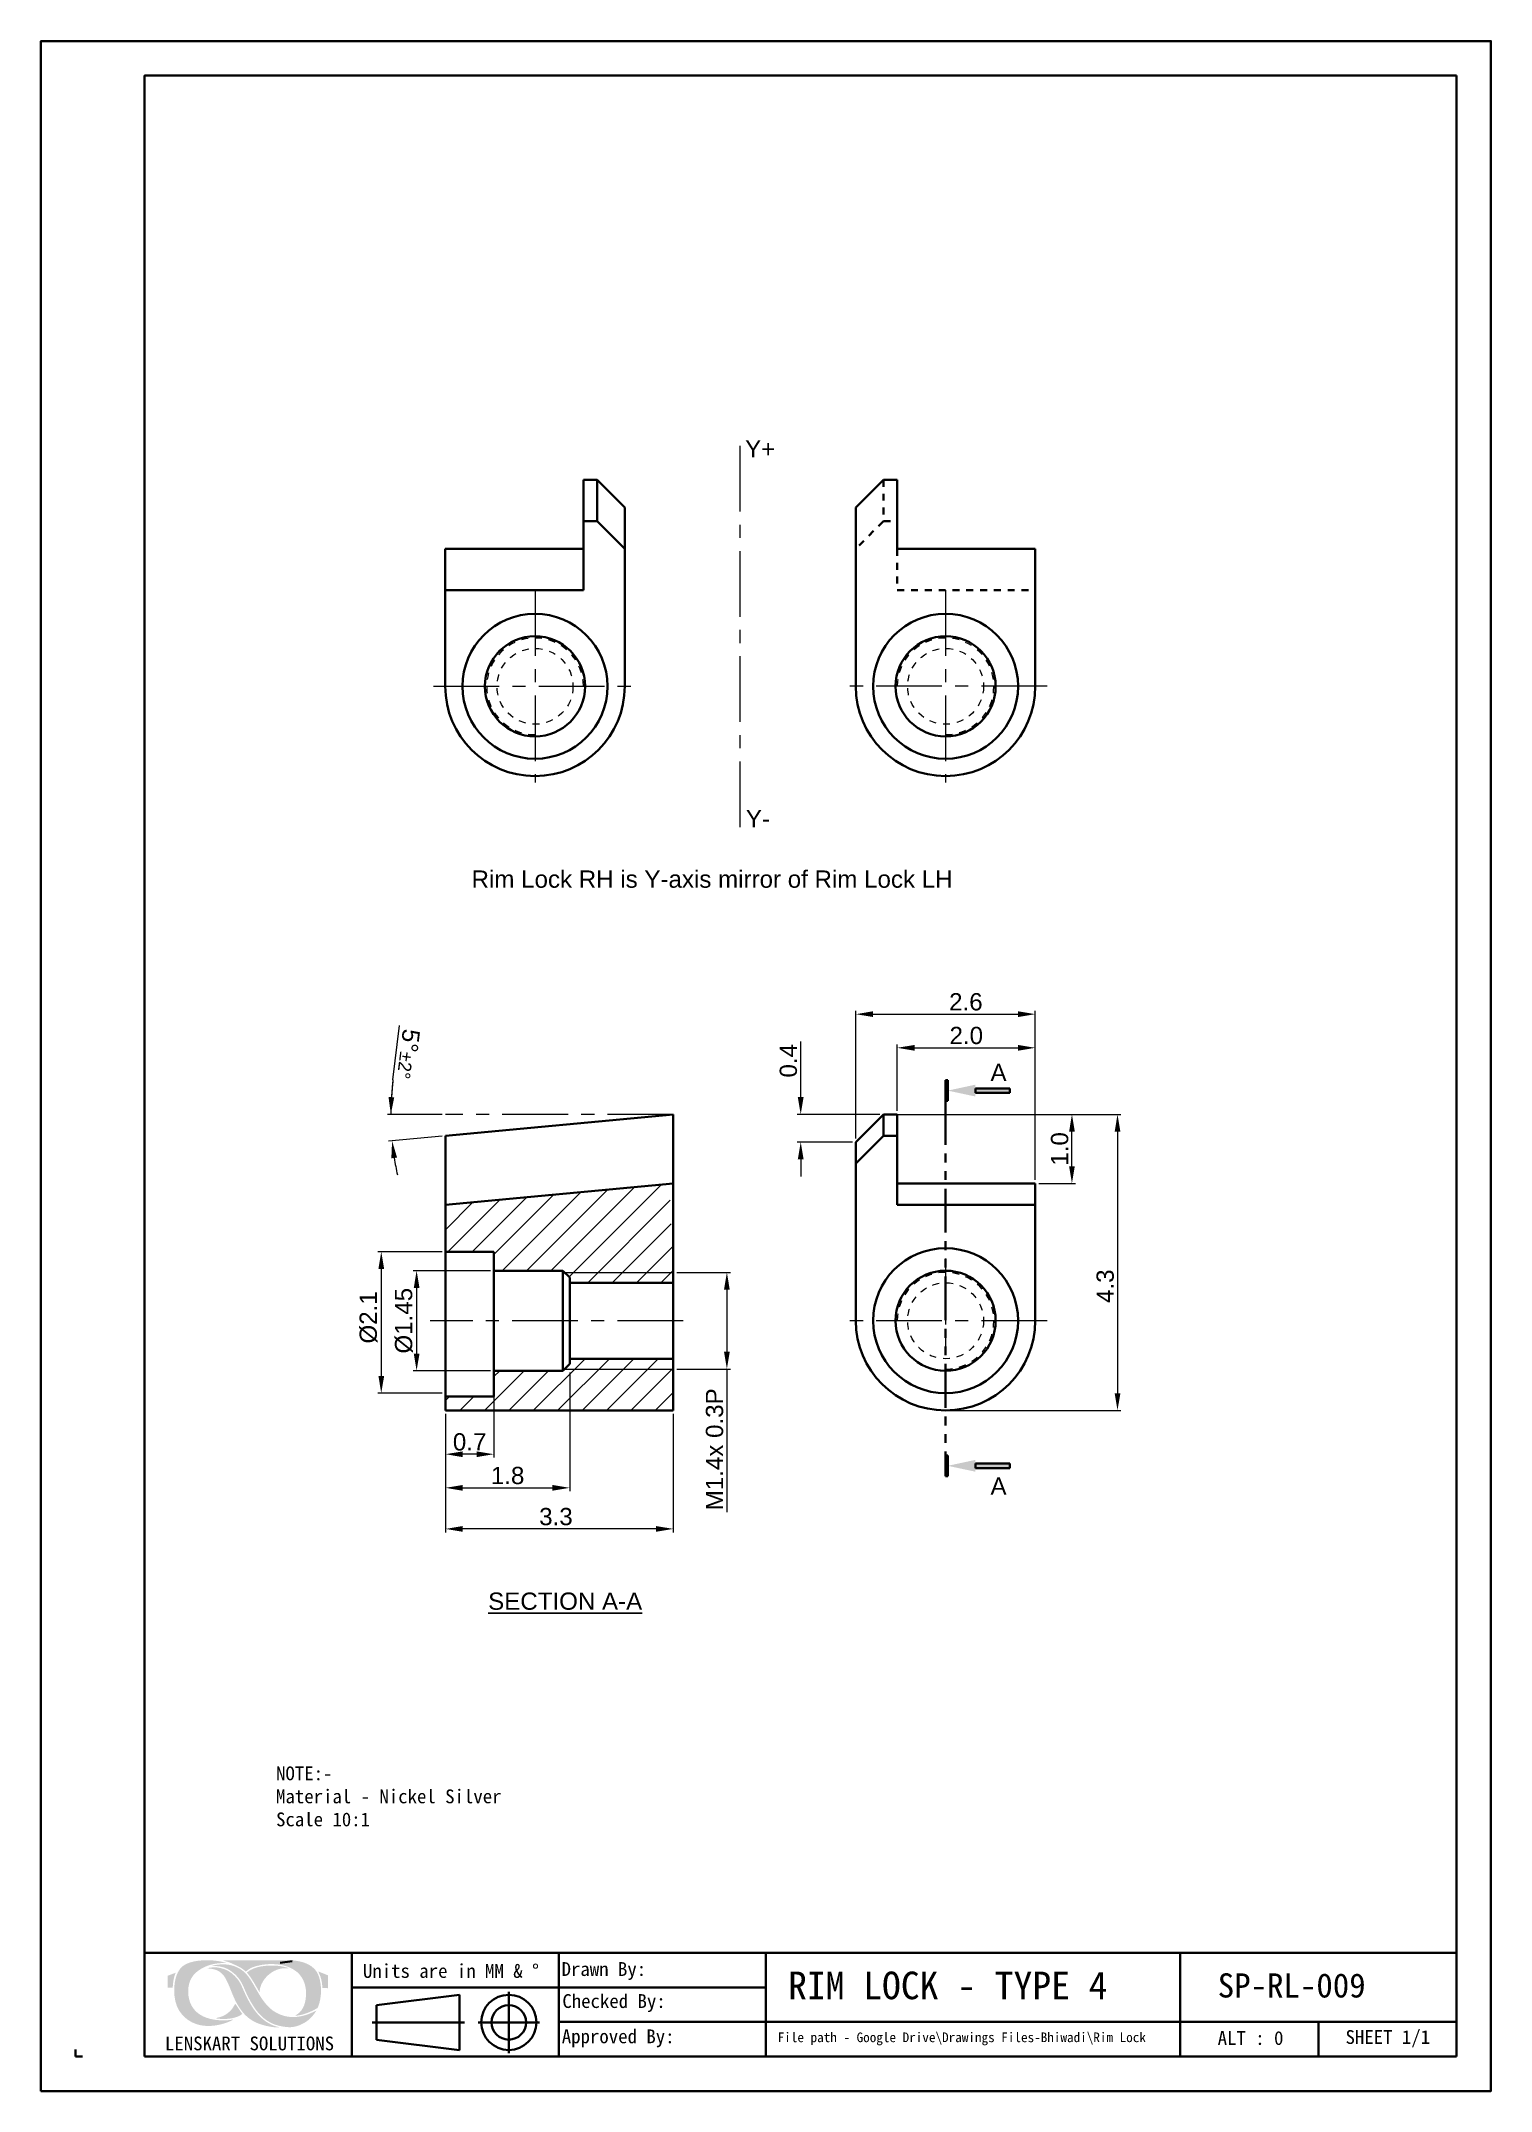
# Model space of a CAD drawing. Header units: millimetres. Extents: x 219 to 785, y 160 to 284.
# Drawn here: x 701.41 to 722.41, y 196.07 to 225.77 of the extents above; entities that cross this region are included whole.
import ezdxf
from ezdxf.enums import TextEntityAlignment as Align

# ---------------------------------------------------------------- set-up
doc = ezdxf.new("R2010")
doc.units = ezdxf.units.MM
for name, pattern in [('CENTER', [50.8, 31.75, -6.35, 6.35, -6.35]), ('HIDDEN', [0.075, 0.05, -0.025]), ('PHANTOM', [63.5, 31.75, -6.35, 6.35, -6.35, 6.35, -6.35])]:
    doc.linetypes.add(name, pattern=pattern)
doc.layers.get('0').update_dxf_attribs({"lineweight": 35})
for name, color, linetype, lineweight in [('Center line', 2, 'CENTER', 18), ('Dimension', 3, 'Continuous', 18), ('Hatch', 6, 'Continuous', 18), ('hidden line', 1, 'HIDDEN', 15), ('Section', 6, 'PHANTOM', 35), ('Text', 4, 'Continuous', 25), ('绘图层', 7, 'Continuous', 13)]:
    doc.layers.add(name, color=color, linetype=linetype, lineweight=lineweight)
doc.layers.add('图框-线条', color=7, linetype='Continuous')
doc.styles.get("Standard").update_dxf_attribs({"font": 'arial.ttf'})
doc.styles.add('宋体', font='SimSun.ttf')
doc.dimstyles.new('SIMPLEX', dxfattribs={"dimtxt": 2.5, "dimasz": 2.5, "dimexe": 0.5, "dimexo": 0.5, "dimgap": 0.5, "dimtad": 1, "dimzin": 0, "dimdsep": 46, "dimtxsty": 'Standard', "dimcen": 0, "dimclrd": 256, "dimclre": 256, "dimclrt": 256, "dimadec": 0, "dimazin": 0, "dimtm": 1e-09, "dimtfac": 0.75, "dimtofl": 0, "dimtmove": 0, "dimatfit": 3, "dimfxl": 1, "dimtzin": 0, "dimlwd": -1, "dimlwe": -1, "dimarcsym": 0})

msp = doc.modelspace()

# ---------------------------------------------------------------- texts
at = {"layer": 'Text'}
for s, p in [('Y+', (711.825, 219.863)), ('Y-', (711.792, 214.506)), ('Rim Lock RH is Y-axis mirror of Rim Lock LH', (711.128, 213.629)), ('A', (715.277, 210.828)), ('A', (715.277, 204.835))]:
    msp.add_text(s, height=0.25, dxfattribs=at).set_placement(p, align=Align.MIDDLE_CENTER)
at = {"layer": 'Text', "insert": (707.885, 203.293), "char_height": 0.25, "attachment_point": 1}
msp.add_mtext_dynamic_manual_height_columns('{\\LSECTION A-A}', width=4.57348, gutter_width=1, heights=[0], dxfattribs=at)
at = {"layer": '绘图层', "color": 7, "linetype": 'ByBlock', "lineweight": 9, "attachment_point": 5, "style": '宋体'}
for s, insert, char_height, width in [('\\pxql;{\\fNSimSun|b0|i0|c0|p49;NOTE:-\\PMaterial - Nickel Silver\\PScale 10:1}', (706.794, 200.338), 0.2, 3.96086), ('\\pxql;{\\fNSimSun|b0|i0|c0|p49;Units are in MM & %%D}', (707.599, 197.809), 0.2, 3.05443), ('\\pxql;{\\fNSimSun|b0|i0|c0|p49;Drawn By: }', (710.476, 197.809), 0.2, 3.05443), ('\\pxqc;{\\fNSimSun|b0|i0|c0|p49;RIM LOCK - TYPE 4}', (714.542, 197.598), 0.4, 5.26635), ('{\\fNSimSun|b0|i0|c0|p49;SP-RL-009}', (719.523, 197.598), 0.35, 4.64697), ('\\pxql;{\\fNSimSun|b0|i0|c0|p49;Checked By: }', (710.105, 197.345), 0.2, 2.29015), ('\\pxql;{\\fNSimSun|b0|i0|c0|p49;Approved By:}', (710.097, 196.834), 0.2, 2.29015), ('\\pxql;{\\fNSimSun|b0|i0|c0|p49;File path - Google Drive\\\\Drawings Files-Bhiwadi\\\\Rim Lock}', (716.573, 196.826), 0.14, 8.989), ('{\\fNSimSun|b0|i0|c0|p49;ALT : 0}', (718.927, 196.837), 0.2, 1.72791), ('{\\fNSimSun|b0|i0|c0|p49;SHEET 1/1}', (720.915, 196.829), 0.2, 1.72791), ('{\\fSimSun|b0|i0|c134|p2;LENSKART SOLUTIONS}', (704.429, 196.759), 0.2, 5.89745)]:
    msp.add_mtext(s, dxfattribs=dict(at, insert=insert, char_height=char_height, width=width))

# ---------------------------------------------------------------- blocks, each defined once
blk = doc.blocks.new('*D278')
at = {"layer": 'Defpoints', "color": 0, "transparency": 16777216}
for p in [(715.81, 211.672), (713.21, 209.82), (715.81, 209.22)]:
    blk.add_point(p, dxfattribs=at)
at = {"layer": 'Dimension', "transparency": 16777216}
for p, q in [((713.21, 209.87), (713.21, 211.722)), ((713.46, 211.672), (715.56, 211.672)), ((715.81, 209.27), (715.81, 211.722))]:
    blk.add_line(p, q, dxfattribs=at)
for points in [[(713.46, 211.714), (713.46, 211.631), (713.21, 211.672)], [(715.56, 211.714), (715.56, 211.631), (715.81, 211.672)]]:
    blk.add_solid(points, dxfattribs=at)
at = {"layer": 'Dimension', "transparency": 16777216, "insert": (714.804, 211.85), "char_height": 0.25, "attachment_point": 5}
blk.add_mtext('2.6', dxfattribs=at)
blk = doc.blocks.new('*D273')
at = {"layer": 'Defpoints', "color": 0, "transparency": 16777216}
for p in [(715.81, 211.185), (713.81, 210.22), (715.81, 209.22)]:
    blk.add_point(p, dxfattribs=at)
at = {"layer": 'Dimension', "transparency": 16777216}
for p, q in [((713.81, 210.27), (713.81, 211.235)), ((714.06, 211.185), (715.56, 211.185)), ((715.81, 209.27), (715.81, 211.235))]:
    blk.add_line(p, q, dxfattribs=at)
for points in [[(714.06, 211.226), (714.06, 211.143), (713.81, 211.185)], [(715.56, 211.226), (715.56, 211.143), (715.81, 211.185)]]:
    blk.add_solid(points, dxfattribs=at)
at = {"layer": 'Dimension', "transparency": 16777216, "insert": (714.81, 211.362), "char_height": 0.25, "attachment_point": 5}
blk.add_mtext('2.0', dxfattribs=at)
blk = doc.blocks.new('*D274')
at = {"layer": 'Defpoints', "color": 0, "transparency": 16777216}
for p in [(713.81, 210.22), (716.34, 210.22), (715.81, 209.22)]:
    blk.add_point(p, dxfattribs=at)
at = {"layer": 'Dimension', "transparency": 16777216}
for p, q in [((713.86, 210.22), (716.39, 210.22)), ((716.34, 209.47), (716.34, 209.97)), ((715.86, 209.22), (716.39, 209.22))]:
    blk.add_line(p, q, dxfattribs=at)
for points in [[(716.299, 209.97), (716.382, 209.97), (716.34, 210.22)], [(716.299, 209.47), (716.382, 209.47), (716.34, 209.22)]]:
    blk.add_solid(points, dxfattribs=at)
at = {"layer": 'Dimension', "transparency": 16777216, "insert": (716.163, 209.72), "char_height": 0.25, "attachment_point": 5, "rotation": 90}
blk.add_mtext('1.0', dxfattribs=at)
blk = doc.blocks.new('*D275')
at = {"layer": 'Defpoints', "color": 0, "transparency": 16777216}
for p in [(713.61, 210.22), (714.51, 205.931), (717, 205.931)]:
    blk.add_point(p, dxfattribs=at)
at = {"layer": 'Dimension', "transparency": 16777216}
for p, q in [((713.66, 210.22), (717.05, 210.22)), ((717, 209.97), (717, 206.181)), ((714.56, 205.931), (717.05, 205.931))]:
    blk.add_line(p, q, dxfattribs=at)
for points in [[(716.959, 209.97), (717.042, 209.97), (717, 210.22)], [(716.959, 206.181), (717.042, 206.181), (717, 205.931)]]:
    blk.add_solid(points, dxfattribs=at)
at = {"layer": 'Dimension', "transparency": 16777216, "insert": (716.823, 207.731), "char_height": 0.25, "attachment_point": 5, "rotation": 90}
blk.add_mtext('4.3', dxfattribs=at)
blk = doc.blocks.new('_FILLED')
at = {"color": 0, "linetype": 'ByBlock'}
blk.add_solid([(0, 0), (-1, 0.214), (-1, -0.214)], dxfattribs=at)
blk = doc.blocks.new('section arrow')
at = {"layer": 'Section'}
h = blk.add_hatch(color=256, dxfattribs=at)
h.dxf.hatch_style = 1
h.paths.add_polyline_path([(6987.516, 2336.116), (6987.516, 2336.053), (6988.016, 2336.053), (6988.016, 2336.116)])
h.paths.add_polyline_path([(6988.416, 2335.935), (6988.448, 2335.935), (6988.448, 2336.235), (6988.416, 2336.235)])
for points in [[(6988.448, 2335.935), (6988.448, 2336.235), (6988.416, 2336.235), (6988.416, 2335.935)], [(6988.016, 2336.116), (6987.516, 2336.116), (6987.516, 2336.053), (6988.016, 2336.053)]]:
    blk.add_lwpolyline(points, close=True, dxfattribs=at)
at = {"layer": 'Section', "xscale": 0.4, "yscale": 0.4, "zscale": 0.4}
blk.add_blockref('_FILLED', (6988.416, 2336.085), dxfattribs=at)
blk = doc.blocks.new('*D279')
at = {"layer": 'Defpoints', "color": 0, "transparency": 16777216}
for p in [(707.267, 208.231), (706.337, 206.181), (707.267, 206.181)]:
    blk.add_point(p, dxfattribs=at)
at = {"layer": 'Dimension', "transparency": 16777216}
for p, q in [((707.217, 208.231), (706.287, 208.231)), ((706.337, 207.981), (706.337, 206.431)), ((707.217, 206.181), (706.287, 206.181))]:
    blk.add_line(p, q, dxfattribs=at)
for points in [[(706.296, 207.981), (706.379, 207.981), (706.337, 208.231)], [(706.296, 206.431), (706.379, 206.431), (706.337, 206.181)]]:
    blk.add_solid(points, dxfattribs=at)
at = {"layer": 'Dimension', "transparency": 16777216, "insert": (706.153, 207.279), "char_height": 0.25, "attachment_point": 5, "rotation": 90}
blk.add_mtext('%%C2.1', dxfattribs=at)
blk = doc.blocks.new('*D280')
at = {"layer": 'Defpoints', "color": 0, "transparency": 16777216}
for p in [(710.567, 207.931), (710.567, 206.531), (711.343, 206.531)]:
    blk.add_point(p, dxfattribs=at)
at = {"layer": 'Dimension', "transparency": 16777216}
for p, q in [((710.617, 207.931), (711.393, 207.931)), ((711.343, 207.681), (711.343, 206.781)), ((710.617, 206.531), (711.393, 206.531)), ((711.343, 206.531), (711.343, 204.455))]:
    blk.add_line(p, q, dxfattribs=at)
for points in [[(711.301, 207.681), (711.384, 207.681), (711.343, 207.931)], [(711.301, 206.781), (711.384, 206.781), (711.343, 206.531)]]:
    blk.add_solid(points, dxfattribs=at)
at = {"layer": 'Dimension', "transparency": 16777216, "insert": (711.165, 205.368), "char_height": 0.25, "attachment_point": 5, "rotation": 90}
blk.add_mtext('M1.4x 0.3P', dxfattribs=at)
blk = doc.blocks.new('*D276')
at = {"layer": 'Defpoints', "color": 0, "transparency": 16777216}
for p in [(707.967, 206.181), (707.267, 205.831), (707.267, 205.297)]:
    blk.add_point(p, dxfattribs=at)
at = {"layer": 'Dimension', "transparency": 16777216}
for p, q in [((707.967, 206.131), (707.967, 205.247)), ((707.267, 205.781), (707.267, 205.247)), ((707.717, 205.297), (707.517, 205.297))]:
    blk.add_line(p, q, dxfattribs=at)
for points in [[(707.517, 205.338), (707.517, 205.255), (707.267, 205.297)], [(707.717, 205.338), (707.717, 205.255), (707.967, 205.297)]]:
    blk.add_solid(points, dxfattribs=at)
at = {"layer": 'Dimension', "transparency": 16777216, "insert": (707.617, 205.474), "char_height": 0.25, "attachment_point": 5}
blk.add_mtext('0.7', dxfattribs=at)
blk = doc.blocks.new('*D277')
at = {"layer": 'Defpoints', "color": 0, "transparency": 16777216}
for p in [(707.267, 205.831), (710.567, 205.931), (707.267, 204.215)]:
    blk.add_point(p, dxfattribs=at)
at = {"layer": 'Dimension', "transparency": 16777216}
for p, q in [((710.567, 205.881), (710.567, 204.165)), ((707.267, 205.781), (707.267, 204.165)), ((710.317, 204.215), (707.517, 204.215))]:
    blk.add_line(p, q, dxfattribs=at)
for points in [[(707.517, 204.256), (707.517, 204.173), (707.267, 204.215)], [(710.317, 204.256), (710.317, 204.173), (710.567, 204.215)]]:
    blk.add_solid(points, dxfattribs=at)
at = {"layer": 'Dimension', "transparency": 16777216, "insert": (708.867, 204.392), "char_height": 0.25, "attachment_point": 5}
blk.add_mtext('3.3', dxfattribs=at)
blk = doc.blocks.new('*D281')
at = {"layer": 'Defpoints', "color": 0, "transparency": 16777216}
for p in [(707.967, 207.956), (706.849, 206.506), (707.967, 206.506)]:
    blk.add_point(p, dxfattribs=at)
at = {"layer": 'Dimension', "transparency": 16777216}
for p, q in [((707.917, 207.956), (706.799, 207.956)), ((706.849, 207.706), (706.849, 206.756)), ((707.917, 206.506), (706.799, 206.506))]:
    blk.add_line(p, q, dxfattribs=at)
for points in [[(706.808, 207.706), (706.891, 207.706), (706.849, 207.956)], [(706.808, 206.756), (706.891, 206.756), (706.849, 206.506)]]:
    blk.add_solid(points, dxfattribs=at)
at = {"layer": 'Dimension', "transparency": 16777216, "insert": (706.665, 207.231), "char_height": 0.25, "attachment_point": 5, "rotation": 90}
blk.add_mtext('%%c1.45', dxfattribs=at)
blk = doc.blocks.new('*D282')
at = {"layer": 'Defpoints', "color": 0, "transparency": 16777216}
for p in [(709.067, 206.531), (707.267, 205.931), (709.067, 204.81)]:
    blk.add_point(p, dxfattribs=at)
at = {"layer": 'Dimension', "transparency": 16777216}
for p, q in [((709.067, 206.481), (709.067, 204.76)), ((707.267, 205.881), (707.267, 204.76)), ((707.517, 204.81), (708.817, 204.81))]:
    blk.add_line(p, q, dxfattribs=at)
for points in [[(707.517, 204.851), (707.517, 204.768), (707.267, 204.81)], [(708.817, 204.851), (708.817, 204.768), (709.067, 204.81)]]:
    blk.add_solid(points, dxfattribs=at)
at = {"layer": 'Dimension', "transparency": 16777216, "insert": (708.167, 204.987), "char_height": 0.25, "attachment_point": 5}
blk.add_mtext('1.8', dxfattribs=at)
blk = doc.blocks.new('*D283')
at = {"layer": 'Defpoints', "color": 0, "transparency": 16777216}
for p in [(713.61, 210.22), (712.412, 209.82), (713.21, 209.82)]:
    blk.add_point(p, dxfattribs=at)
at = {"layer": 'Dimension', "transparency": 16777216}
for p, q in [((712.412, 210.47), (712.412, 211.274)), ((713.56, 210.22), (712.362, 210.22)), ((713.16, 209.82), (712.362, 209.82)), ((712.412, 209.57), (712.412, 209.32))]:
    blk.add_line(p, q, dxfattribs=at)
for points in [[(712.37, 210.47), (712.454, 210.47), (712.412, 210.22)], [(712.37, 209.57), (712.454, 209.57), (712.412, 209.82)]]:
    blk.add_solid(points, dxfattribs=at)
at = {"layer": 'Dimension', "transparency": 16777216, "insert": (712.234, 210.997), "char_height": 0.25, "attachment_point": 5, "rotation": 90}
blk.add_mtext('0.4', dxfattribs=at)
blk = doc.blocks.new('*D284')
at = {"layer": 'Defpoints', "color": 0, "transparency": 16777216}
for p in [(707.267, 210.22), (710.567, 210.22), (710.567, 210.22), (706.484, 209.964), (707.267, 209.91)]:
    blk.add_point(p, dxfattribs=at)
at = {"layer": 'Dimension', "transparency": 16777216}
for p, q in [((706.506, 210.719), (706.603, 211.509)), ((707.217, 210.22), (706.426, 210.22)), ((707.217, 209.905), (706.444, 209.832))]:
    blk.add_line(p, q, dxfattribs=at)
for start, end in [(172.9938, 180), (172.997, 176.4985), (188.8748, 192.3763)]:
    blk.add_arc((710.567, 210.22), 4.091, start, end, dxfattribs=at)
for points in [[(706.525, 210.469), (706.442, 210.471), (706.476, 210.22)], [(706.483, 209.584), (706.566, 209.594), (706.494, 209.837)]]:
    blk.add_solid(points, dxfattribs=at)
at = {"layer": 'Dimension', "transparency": 16777216, "insert": (706.731, 211.093), "char_height": 0.25, "attachment_point": 5, "rotation": 262.9938}
blk.add_mtext('5°{\\H0.1875;±2°}', dxfattribs=at)

# ---------------------------------------------------------------- dimensions: what is measured, and where the dimension line sits
at = {"layer": 'Dimension'}
for base, p1, p2, picture, middle in [((715.81, 211.672), (713.21, 209.82), (715.81, 209.22), '*D278', (714.804, 211.672)), ((715.81, 211.185), (713.81, 210.22), (715.81, 209.22), '*D273', (714.81, 211.185)), ((709.067, 204.81), (707.267, 205.931), (709.067, 206.531), '*D282', (708.167, 204.81))]:
    dim = msp.add_linear_dim(base=base, p1=p1, p2=p2, dimstyle='SIMPLEX', override={"dimscale": 0.1, "dimdec": 1}, dxfattribs=at)
    dim.commit()
    dim.dimension.update_dxf_attribs({"geometry": picture, "text_midpoint": middle, "dimtype": 160})
dim = msp.add_angular_dim_2l(base=(706.484, 209.964), line1=((707.267, 209.91), (710.567, 210.22)), line2=((710.567, 210.22), (707.267, 210.22)), dimstyle='SIMPLEX', override={"dimscale": 0.1, "dimgap": 0.5, "dimdec": 1, "dimtol": 1, "dimlim": 0, "dimtp": 2, "dimtm": 2}, dxfattribs=at)
dim.commit()
dim.dimension.update_dxf_attribs({"geometry": '*D284', "text_midpoint": (706.731, 211.093)})
for base, p1, p2, angle, picture, middle in [((712.412, 209.82), (713.61, 210.22), (713.21, 209.82), 90, '*D283', (712.412, 210.997)), ((717, 205.931), (713.61, 210.22), (714.51, 205.931), 90, '*D275', (717, 207.731)), ((707.267, 205.297), (707.967, 206.181), (707.267, 205.831), 180, '*D276', (707.617, 205.297)), ((707.267, 204.215), (710.567, 205.931), (707.267, 205.831), 180, '*D277', (708.867, 204.215))]:
    dim = msp.add_linear_dim(base=base, p1=p1, p2=p2, angle=angle, dimstyle='SIMPLEX', override={"dimscale": 0.1, "dimdec": 1}, dxfattribs=at)
    dim.commit()
    dim.dimension.update_dxf_attribs({"geometry": picture, "text_midpoint": middle, "dimtype": 160})
for base, p1, p2, override, picture, middle in [((716.34, 210.22), (715.81, 209.22), (713.81, 210.22), {"dimscale": 0.1, "dimdec": 1}, '*D274', (716.163, 209.72)), ((706.849, 206.506), (707.967, 207.956), (707.967, 206.506), {"dimscale": 0.1, "dimpost": '%%c<>'}, '*D281', (706.665, 207.231))]:
    dim = msp.add_linear_dim(base=base, p1=p1, p2=p2, angle=90, dimstyle='SIMPLEX', override=override, dxfattribs=at)
    dim.commit()
    dim.dimension.update_dxf_attribs({"geometry": picture, "text_midpoint": middle})
for base, p1, p2, text, override, picture, middle in [((706.337273697, 206.180597415), (707.267143154, 208.230597415), (707.267143154, 206.180597415), '%%C<>', {"dimscale": 0.1, "dimdec": 1}, '*D279', (706.337273697, 207.2788117)), ((711.343, 206.531), (710.567, 207.931), (710.567, 206.531), 'M<>', {"dimscale": 0.1, "dimdec": 1, "dimpost": 'x 0.3P'}, '*D280', (711.343, 205.368))]:
    dim = msp.add_linear_dim(base=base, p1=p1, p2=p2, angle=90, text=text, dimstyle='SIMPLEX', override=override, dxfattribs=at)
    dim.commit()
    dim.dimension.update_dxf_attribs({"geometry": picture, "text_midpoint": middle, "dimtype": 160})

# ---------------------------------------------------------------- hatches: boundary and pattern name
at = {"layer": 'Hatch'}
h = msp.add_hatch(dxfattribs=at)
h.set_pattern_fill('ANSI31', color=256, scale=2)
h.set_pattern_definition([(45, (276.97984, 43.427), (-0.1767767, 0.1767767), [])])
h.paths.add_polyline_path([(710.567, 207.931), (710.512, 209.215), (707.267, 208.91), (707.267, 208.231), (707.967, 208.231), (707.967, 207.956), (708.967, 207.956), (708.992, 207.931)])
h.paths.add_polyline_path([(710.567, 205.931), (710.567, 206.531), (708.992, 206.531), (708.967, 206.506), (707.967, 206.506), (707.967, 206.131), (707.267, 206.131), (707.267, 205.931)])
h.paths.add_polyline_path([(709.067, 206.681), (709.067, 206.606), (708.992, 206.531), (710.567, 206.531), (710.567, 206.681)])
h.paths.add_polyline_path([(708.992, 207.931), (709.067, 207.856), (709.067, 207.781), (710.567, 207.781), (710.567, 207.931)])
at = {"layer": '图框-线条', "lineweight": 0, "ltscale": 0.1}
h = msp.add_hatch(color=252, dxfattribs=at)
edge = h.paths.add_edge_path()
edge.add_spline(control_points=[(703.245, 197.741), (703.245, 197.741), (703.245, 197.569), (703.245, 197.569), (703.245, 197.569), (703.245, 197.569), (703.316, 197.569), (703.316, 197.569), (703.316, 197.569), (703.321, 197.61), (703.322, 197.644), (703.33, 197.684), (703.33, 197.684), (703.337, 197.719), (703.347, 197.754), (703.36, 197.785), (703.36, 197.785), (703.36, 197.785), (703.245, 197.741), (703.245, 197.741)], knot_values=[0, 0, 0, 0, 0.166667, 0.166667, 0.166667, 0.166667, 0.333333, 0.333333, 0.333333, 0.333333, 0.5, 0.5, 0.5, 0.5, 0.666667, 0.666667, 0.666667, 0.666667, 1, 1, 1, 1], degree=3, periodic=0)
edge = h.paths.add_edge_path()
edge.add_spline(control_points=[(705.485, 197.562), (705.485, 197.562), (705.566, 197.561), (705.566, 197.561), (705.566, 197.561), (705.566, 197.561), (705.566, 197.747), (705.566, 197.747), (705.566, 197.747), (705.566, 197.747), (705.425, 197.803), (705.425, 197.803), (705.425, 197.803), (705.439, 197.767), (705.455, 197.741), (705.466, 197.696), (705.466, 197.696), (705.478, 197.651), (705.481, 197.611), (705.485, 197.562)], knot_values=[0, 0, 0, 0, 0.166667, 0.166667, 0.166667, 0.166667, 0.333333, 0.333333, 0.333333, 0.333333, 0.5, 0.5, 0.5, 0.5, 0.666667, 0.666667, 0.666667, 0.666667, 1, 1, 1, 1], degree=3, periodic=0)
edge = h.paths.add_edge_path(flags=17)
edge.add_spline(control_points=[(703.937, 197.128), (703.95, 197.117), (704.032, 197.115), (704.047, 197.115), (704.047, 197.115), (704.135, 197.112), (704.267, 197.134), (704.324, 197.189), (704.324, 197.189), (704.319, 197.197), (704.316, 197.201), (704.31, 197.207), (704.31, 197.207), (704.31, 197.207), (704.223, 197.336), (704.223, 197.336), (704.223, 197.336), (704.202, 197.31), (704.193, 197.261), (704.113, 197.199), (704.113, 197.199), (704.066, 197.163), (704.01, 197.138), (703.937, 197.128)], knot_values=[0, 0, 0, 0, 0.142857, 0.142857, 0.142857, 0.142857, 0.285714, 0.285714, 0.285714, 0.285714, 0.428571, 0.428571, 0.428571, 0.428571, 0.571429, 0.571429, 0.571429, 0.571429, 0.714286, 0.714286, 0.714286, 0.714286, 1, 1, 1, 1], degree=3, periodic=0)
edge = h.paths.add_edge_path(flags=17)
edge.add_spline(control_points=[(704.392, 197.785), (704.397, 197.777), (704.398, 197.778), (704.404, 197.771), (704.404, 197.771), (704.469, 197.697), (704.562, 197.517), (704.574, 197.505), (704.574, 197.505), (704.58, 197.655), (704.705, 197.786), (704.829, 197.829), (704.829, 197.829), (704.893, 197.852), (704.928, 197.852), (705.001, 197.846), (705.001, 197.846), (704.977, 197.865), (704.876, 197.881), (704.851, 197.884), (704.851, 197.884), (704.729, 197.898), (704.554, 197.887), (704.446, 197.826), (704.446, 197.826), (704.429, 197.817), (704.398, 197.797), (704.392, 197.785)], knot_values=[0, 0, 0, 0, 0.125, 0.125, 0.125, 0.125, 0.25, 0.25, 0.25, 0.25, 0.375, 0.375, 0.375, 0.375, 0.5, 0.5, 0.5, 0.5, 0.625, 0.625, 0.625, 0.625, 0.75, 0.75, 0.75, 0.75, 1, 1, 1, 1], degree=3, periodic=0)
edge = h.paths.add_edge_path()
edge.add_spline(control_points=[(704.334, 197.55), (704.293, 197.642), (704.28, 197.667), (704.216, 197.736), (704.216, 197.736), (704.129, 197.83), (703.994, 197.877), (703.862, 197.859), (703.862, 197.859), (703.853, 197.858), (703.845, 197.857), (703.837, 197.855), (703.837, 197.855), (703.837, 197.855), (703.814, 197.848), (703.814, 197.848), (703.814, 197.848), (703.89, 197.844), (703.95, 197.833), (704.001, 197.795), (704.001, 197.795), (704.052, 197.757), (704.071, 197.726), (704.104, 197.66), (704.104, 197.66), (704.156, 197.552), (704.192, 197.431), (704.251, 197.33), (704.251, 197.33), (704.314, 197.224), (704.376, 197.146), (704.482, 197.084), (704.482, 197.084), (704.567, 197.034), (704.746, 196.987), (704.865, 196.992), (704.865, 196.992), (704.852, 196.998), (704.834, 197.001), (704.818, 197.005), (704.818, 197.005), (704.597, 197.073), (704.469, 197.261), (704.372, 197.466), (704.372, 197.466), (704.359, 197.494), (704.346, 197.522), (704.334, 197.55)], knot_values=[0, 0, 0, 0, 0.076923, 0.076923, 0.076923, 0.076923, 0.153846, 0.153846, 0.153846, 0.153846, 0.230769, 0.230769, 0.230769, 0.230769, 0.307692, 0.307692, 0.307692, 0.307692, 0.384615, 0.384615, 0.384615, 0.384615, 0.461538, 0.461538, 0.461538, 0.461538, 0.538462, 0.538462, 0.538462, 0.538462, 0.615385, 0.615385, 0.615385, 0.615385, 0.692308, 0.692308, 0.692308, 0.692308, 0.769231, 0.769231, 0.769231, 0.769231, 0.846154, 0.846154, 0.846154, 0.846154, 1, 1, 1, 1], degree=3, periodic=0)
edge = h.paths.add_edge_path()
edge.add_spline(control_points=[(705.396, 197.235), (705.393, 197.235), (705.311, 197.196), (705.294, 197.19), (705.294, 197.19), (705.259, 197.176), (705.217, 197.163), (705.178, 197.155), (705.178, 197.155), (705.08, 197.137), (705.009, 197.137), (704.916, 197.164), (704.916, 197.164), (704.757, 197.21), (704.665, 197.321), (704.59, 197.437), (704.59, 197.437), (704.458, 197.643), (704.404, 197.842), (704.15, 197.896), (704.15, 197.896), (704.107, 197.905), (704.055, 197.909), (704.01, 197.905), (704.01, 197.905), (703.98, 197.903), (703.908, 197.896), (703.886, 197.883), (703.886, 197.883), (703.998, 197.885), (704.086, 197.863), (704.165, 197.806), (704.165, 197.806), (704.331, 197.688), (704.336, 197.563), (704.422, 197.409), (704.422, 197.409), (704.464, 197.335), (704.494, 197.278), (704.551, 197.211), (704.551, 197.211), (704.67, 197.072), (704.796, 197.01), (704.99, 196.996), (704.99, 196.996), (705.084, 196.989), (705.178, 197.03), (705.24, 197.069), (705.24, 197.069), (705.283, 197.096), (705.316, 197.13), (705.348, 197.167), (705.348, 197.167), (705.365, 197.186), (705.383, 197.214), (705.396, 197.235)], knot_values=[0, 0, 0, 0, 0.066667, 0.066667, 0.066667, 0.066667, 0.133333, 0.133333, 0.133333, 0.133333, 0.2, 0.2, 0.2, 0.2, 0.266667, 0.266667, 0.266667, 0.266667, 0.333333, 0.333333, 0.333333, 0.333333, 0.4, 0.4, 0.4, 0.4, 0.466667, 0.466667, 0.466667, 0.466667, 0.533333, 0.533333, 0.533333, 0.533333, 0.6, 0.6, 0.6, 0.6, 0.666667, 0.666667, 0.666667, 0.666667, 0.733333, 0.733333, 0.733333, 0.733333, 0.8, 0.8, 0.8, 0.8, 0.866667, 0.866667, 0.866667, 0.866667, 1, 1, 1, 1], degree=3, periodic=0)
edge = h.paths.add_edge_path()
edge.add_spline(control_points=[(704.376, 197.801), (704.432, 197.845), (704.449, 197.859), (704.531, 197.882), (704.531, 197.882), (704.718, 197.934), (704.959, 197.92), (705.106, 197.805), (705.106, 197.805), (705.186, 197.742), (705.251, 197.631), (705.248, 197.477), (705.248, 197.477), (705.245, 197.362), (705.217, 197.252), (705.126, 197.186), (705.126, 197.186), (705.12, 197.181), (705.096, 197.166), (705.09, 197.164), (705.09, 197.164), (705.179, 197.159), (705.318, 197.219), (705.392, 197.261), (705.392, 197.261), (705.419, 197.276), (705.417, 197.274), (705.428, 197.306), (705.428, 197.306), (705.475, 197.432), (705.476, 197.607), (705.434, 197.73), (705.434, 197.73), (705.414, 197.786), (705.393, 197.816), (705.356, 197.852), (705.356, 197.852), (705.28, 197.929), (705.129, 197.964), (705.02, 197.964), (705.02, 197.964), (704.698, 197.964), (704.367, 197.967), (704.046, 197.964), (704.046, 197.964), (704.069, 197.954), (704.111, 197.944), (704.138, 197.934), (704.138, 197.934), (704.165, 197.924), (704.283, 197.869), (704.306, 197.855), (704.306, 197.855), (704.338, 197.835), (704.371, 197.805), (704.376, 197.801)], knot_values=[0, 0, 0, 0, 0.066667, 0.066667, 0.066667, 0.066667, 0.133333, 0.133333, 0.133333, 0.133333, 0.2, 0.2, 0.2, 0.2, 0.266667, 0.266667, 0.266667, 0.266667, 0.333333, 0.333333, 0.333333, 0.333333, 0.4, 0.4, 0.4, 0.4, 0.466667, 0.466667, 0.466667, 0.466667, 0.533333, 0.533333, 0.533333, 0.533333, 0.6, 0.6, 0.6, 0.6, 0.666667, 0.666667, 0.666667, 0.666667, 0.733333, 0.733333, 0.733333, 0.733333, 0.8, 0.8, 0.8, 0.8, 0.866667, 0.866667, 0.866667, 0.866667, 1, 1, 1, 1], degree=3, periodic=0)
edge = h.paths.add_edge_path()
edge.add_spline(control_points=[(704.198, 197.106), (704.184, 197.107), (704.158, 197.101), (704.142, 197.099), (704.142, 197.099), (703.885, 197.075), (703.581, 197.143), (703.544, 197.457), (703.544, 197.457), (703.527, 197.604), (703.573, 197.736), (703.69, 197.817), (703.69, 197.817), (703.808, 197.898), (703.925, 197.929), (704.098, 197.925), (704.098, 197.925), (704.098, 197.925), (704.029, 197.944), (704.029, 197.944), (704.029, 197.944), (703.876, 197.977), (703.647, 197.978), (703.512, 197.911), (703.512, 197.911), (703.436, 197.873), (703.394, 197.816), (703.364, 197.721), (703.364, 197.721), (703.315, 197.559), (703.329, 197.309), (703.451, 197.181), (703.451, 197.181), (703.466, 197.165), (703.474, 197.153), (703.492, 197.138), (703.492, 197.138), (703.511, 197.123), (703.515, 197.118), (703.539, 197.101), (703.539, 197.101), (703.697, 196.989), (703.902, 196.996), (704.082, 197.056), (704.082, 197.056), (704.103, 197.063), (704.124, 197.071), (704.143, 197.08), (704.143, 197.08), (704.155, 197.085), (704.191, 197.104), (704.198, 197.106)], knot_values=[0, 0, 0, 0, 0.071429, 0.071429, 0.071429, 0.071429, 0.142857, 0.142857, 0.142857, 0.142857, 0.214286, 0.214286, 0.214286, 0.214286, 0.285714, 0.285714, 0.285714, 0.285714, 0.357143, 0.357143, 0.357143, 0.357143, 0.428571, 0.428571, 0.428571, 0.428571, 0.5, 0.5, 0.5, 0.5, 0.571429, 0.571429, 0.571429, 0.571429, 0.642857, 0.642857, 0.642857, 0.642857, 0.714286, 0.714286, 0.714286, 0.714286, 0.785714, 0.785714, 0.785714, 0.785714, 0.857143, 0.857143, 0.857143, 0.857143, 1, 1, 1, 1], degree=3, periodic=0)

# ---------------------------------------------------------------- linework, layer by layer
for p, q in [((721.909, 196.571), (721.909, 225.271)), ((709.464, 219.412), (709.264, 219.412)), ((709.264, 219.412), (709.264, 217.815)), ((709.464, 219.412), (709.864, 219.012)), ((709.464, 219.412), (709.464, 218.815)), ((713.61, 219.412), (713.21, 219.012)), ((713.61, 219.412), (713.81, 219.412)), ((713.81, 219.412), (713.81, 218.412)), ((709.864, 216.422), (709.864, 219.012)), ((713.21, 216.422), (713.21, 219.012)), ((709.464, 218.815), (709.264, 218.815)), ((709.464, 218.815), (709.864, 218.415)), ((707.264, 218.412), (707.264, 216.422)), ((709.264, 218.412), (707.264, 218.412)), ((713.81, 218.412), (715.81, 218.412)), ((715.81, 218.412), (715.81, 216.422)), ((709.264, 217.815), (707.264, 217.815)), ((708.564, 215.122), (708.564, 215.122)), ((714.51, 215.122), (714.51, 215.122)), ((707.267, 209.91), (710.567, 210.22)), ((710.567, 210.22), (710.567, 205.931)), ((713.61, 210.22), (713.21, 209.82)), ((713.61, 210.22), (713.81, 210.22)), ((713.61, 210.22), (713.61, 209.91)), ((713.81, 210.22), (713.81, 208.91)), ((707.267, 209.91), (707.267, 205.931)), ((713.61, 209.91), (713.21, 209.51)), ((713.21, 207.231), (713.21, 209.82)), ((713.61, 209.91), (713.81, 209.91)), ((707.267, 208.91), (710.567, 209.22)), ((713.81, 209.22), (715.81, 209.22)), ((715.81, 209.22), (715.81, 207.231)), ((713.81, 208.91), (715.81, 208.91)), ((707.967, 208.231), (707.267, 208.231)), ((707.867, 208.231), (707.867, 208.231)), ((707.967, 208.231), (707.967, 206.131)), ((708.967, 207.956), (707.967, 207.956)), ((708.967, 207.956), (709.067, 207.856)), ((708.967, 207.956), (708.967, 206.506)), ((709.067, 207.856), (709.067, 206.606)), ((709.067, 207.781), (710.567, 207.781)), ((708.967, 206.506), (707.967, 206.506)), ((708.967, 206.506), (709.067, 206.606)), ((709.067, 206.681), (710.567, 206.681)), ((707.967, 206.131), (707.267, 206.131)), ((710.567, 205.931), (707.267, 205.931)), ((714.51, 205.931), (714.51, 205.931)), ((702.909, 198.071), (721.909, 198.071)), ((705.909, 198.071), (705.909, 196.571)), ((708.909, 198.071), (708.909, 196.571)), ((711.909, 198.071), (711.909, 197.071)), ((717.909, 196.571), (717.909, 198.071)), ((705.909, 197.571), (711.909, 197.571)), ((708.184, 196.621), (708.184, 197.51)), ((706.269, 197.315), (707.469, 197.465)), ((706.269, 197.315), (706.269, 196.815)), ((707.469, 197.465), (707.469, 196.665)), ((706.203, 197.065), (707.542, 197.065)), ((707.739, 197.065), (708.628, 197.065)), ((708.909, 197.071), (721.909, 197.071)), ((711.909, 197.071), (711.909, 196.571)), ((719.909, 196.571), (719.909, 197.071)), ((701.909, 196.571), (701.909, 196.671)), ((706.269, 196.815), (707.469, 196.665)), ((701.909, 196.571), (702.009, 196.571)), ((702.909, 196.571), (721.909, 196.571))]:
    msp.add_line(p, q)
at = {"linetype": 'HIDDEN'}
for p, q in [((713.61, 219.412), (713.61, 218.815)), ((713.61, 218.815), (713.21, 218.415)), ((713.61, 218.815), (713.81, 218.815)), ((713.81, 218.412), (713.81, 217.815)), ((713.81, 217.815), (715.81, 217.815))]:
    msp.add_line(p, q, dxfattribs=at)
at = {"color": 7}
msp.add_line((705.049, 197.95), (704.871, 197.928), dxfattribs=at)
msp.add_lwpolyline([(701.409, 196.071), (722.409, 196.071), (722.409, 225.771), (701.409, 225.771)], close=True)
msp.add_lwpolyline([(702.909, 196.571), (702.909, 225.271), (721.909, 225.271)])
for centre, radius in [((708.564, 216.422), 1.05), ((714.51, 216.422), 1.05), ((708.564, 216.422), 0.725), ((714.51, 216.422), 0.725), ((714.51, 207.231), 1.05), ((714.51, 207.231), 0.725), ((708.184, 197.065), 0.4), ((708.184, 197.065), 0.25)]:
    msp.add_circle(centre, radius)
for centre, end in [((708.564, 216.422), 360), ((714.51, 216.422), 0), ((714.51, 207.231), 0)]:
    msp.add_arc(centre, 1.3, 180, end)
at = {"layer": 'Center line', "ltscale": 0.03}
for p, q in [((711.537, 214.382), (711.537, 219.991)), ((708.564, 217.815), (708.564, 215.029)), ((714.51, 217.815), (714.51, 215.029)), ((707.093, 216.422), (709.993, 216.422)), ((715.982, 216.422), (713.082, 216.422)), ((710.567, 210.22), (707.267, 210.22)), ((714.51, 208.131), (714.51, 206.331)), ((710.709, 207.231), (707.047, 207.231)), ((715.982, 207.231), (713.082, 207.231))]:
    msp.add_line(p, q, dxfattribs=at)
at = {"layer": 'Dimension'}
for p, q in [((708.992, 207.931), (710.567, 207.931)), ((708.992, 206.531), (710.567, 206.531))]:
    msp.add_line(p, q, dxfattribs=at)
at = {"layer": 'hidden line', "ltscale": 0.5}
for centre in [(708.564, 216.422), (714.51, 216.422), (714.51, 207.231)]:
    msp.add_circle(centre, 0.55, dxfattribs=at)
for centre, start, end in [((708.564, 216.422), 360, 270), ((714.51, 216.422), 270, 180), ((714.51, 207.231), 270, 180)]:
    msp.add_arc(centre, 0.7, start, end, dxfattribs=at)
at = {"layer": 'Section', "ltscale": 0.02}
msp.add_line((714.51, 210.414), (714.51, 204.977), dxfattribs=at)

# ---------------------------------------------------------------- block references
at = {"layer": 'Section', "xscale": -1}
for p in [(7702.958, -2125.52), (7702.958, -2130.956)]:
    msp.add_blockref('section arrow', p, dxfattribs=at)

msp.set_redraw_order([(e.dxf.handle, doc.entitydb.next_handle()) for e in msp.query("TEXT MTEXT ATTDEF DIMENSION ARC_DIMENSION")])  # texts and dimensions are drawn at this point

doc.saveas('drawing.dxf')
